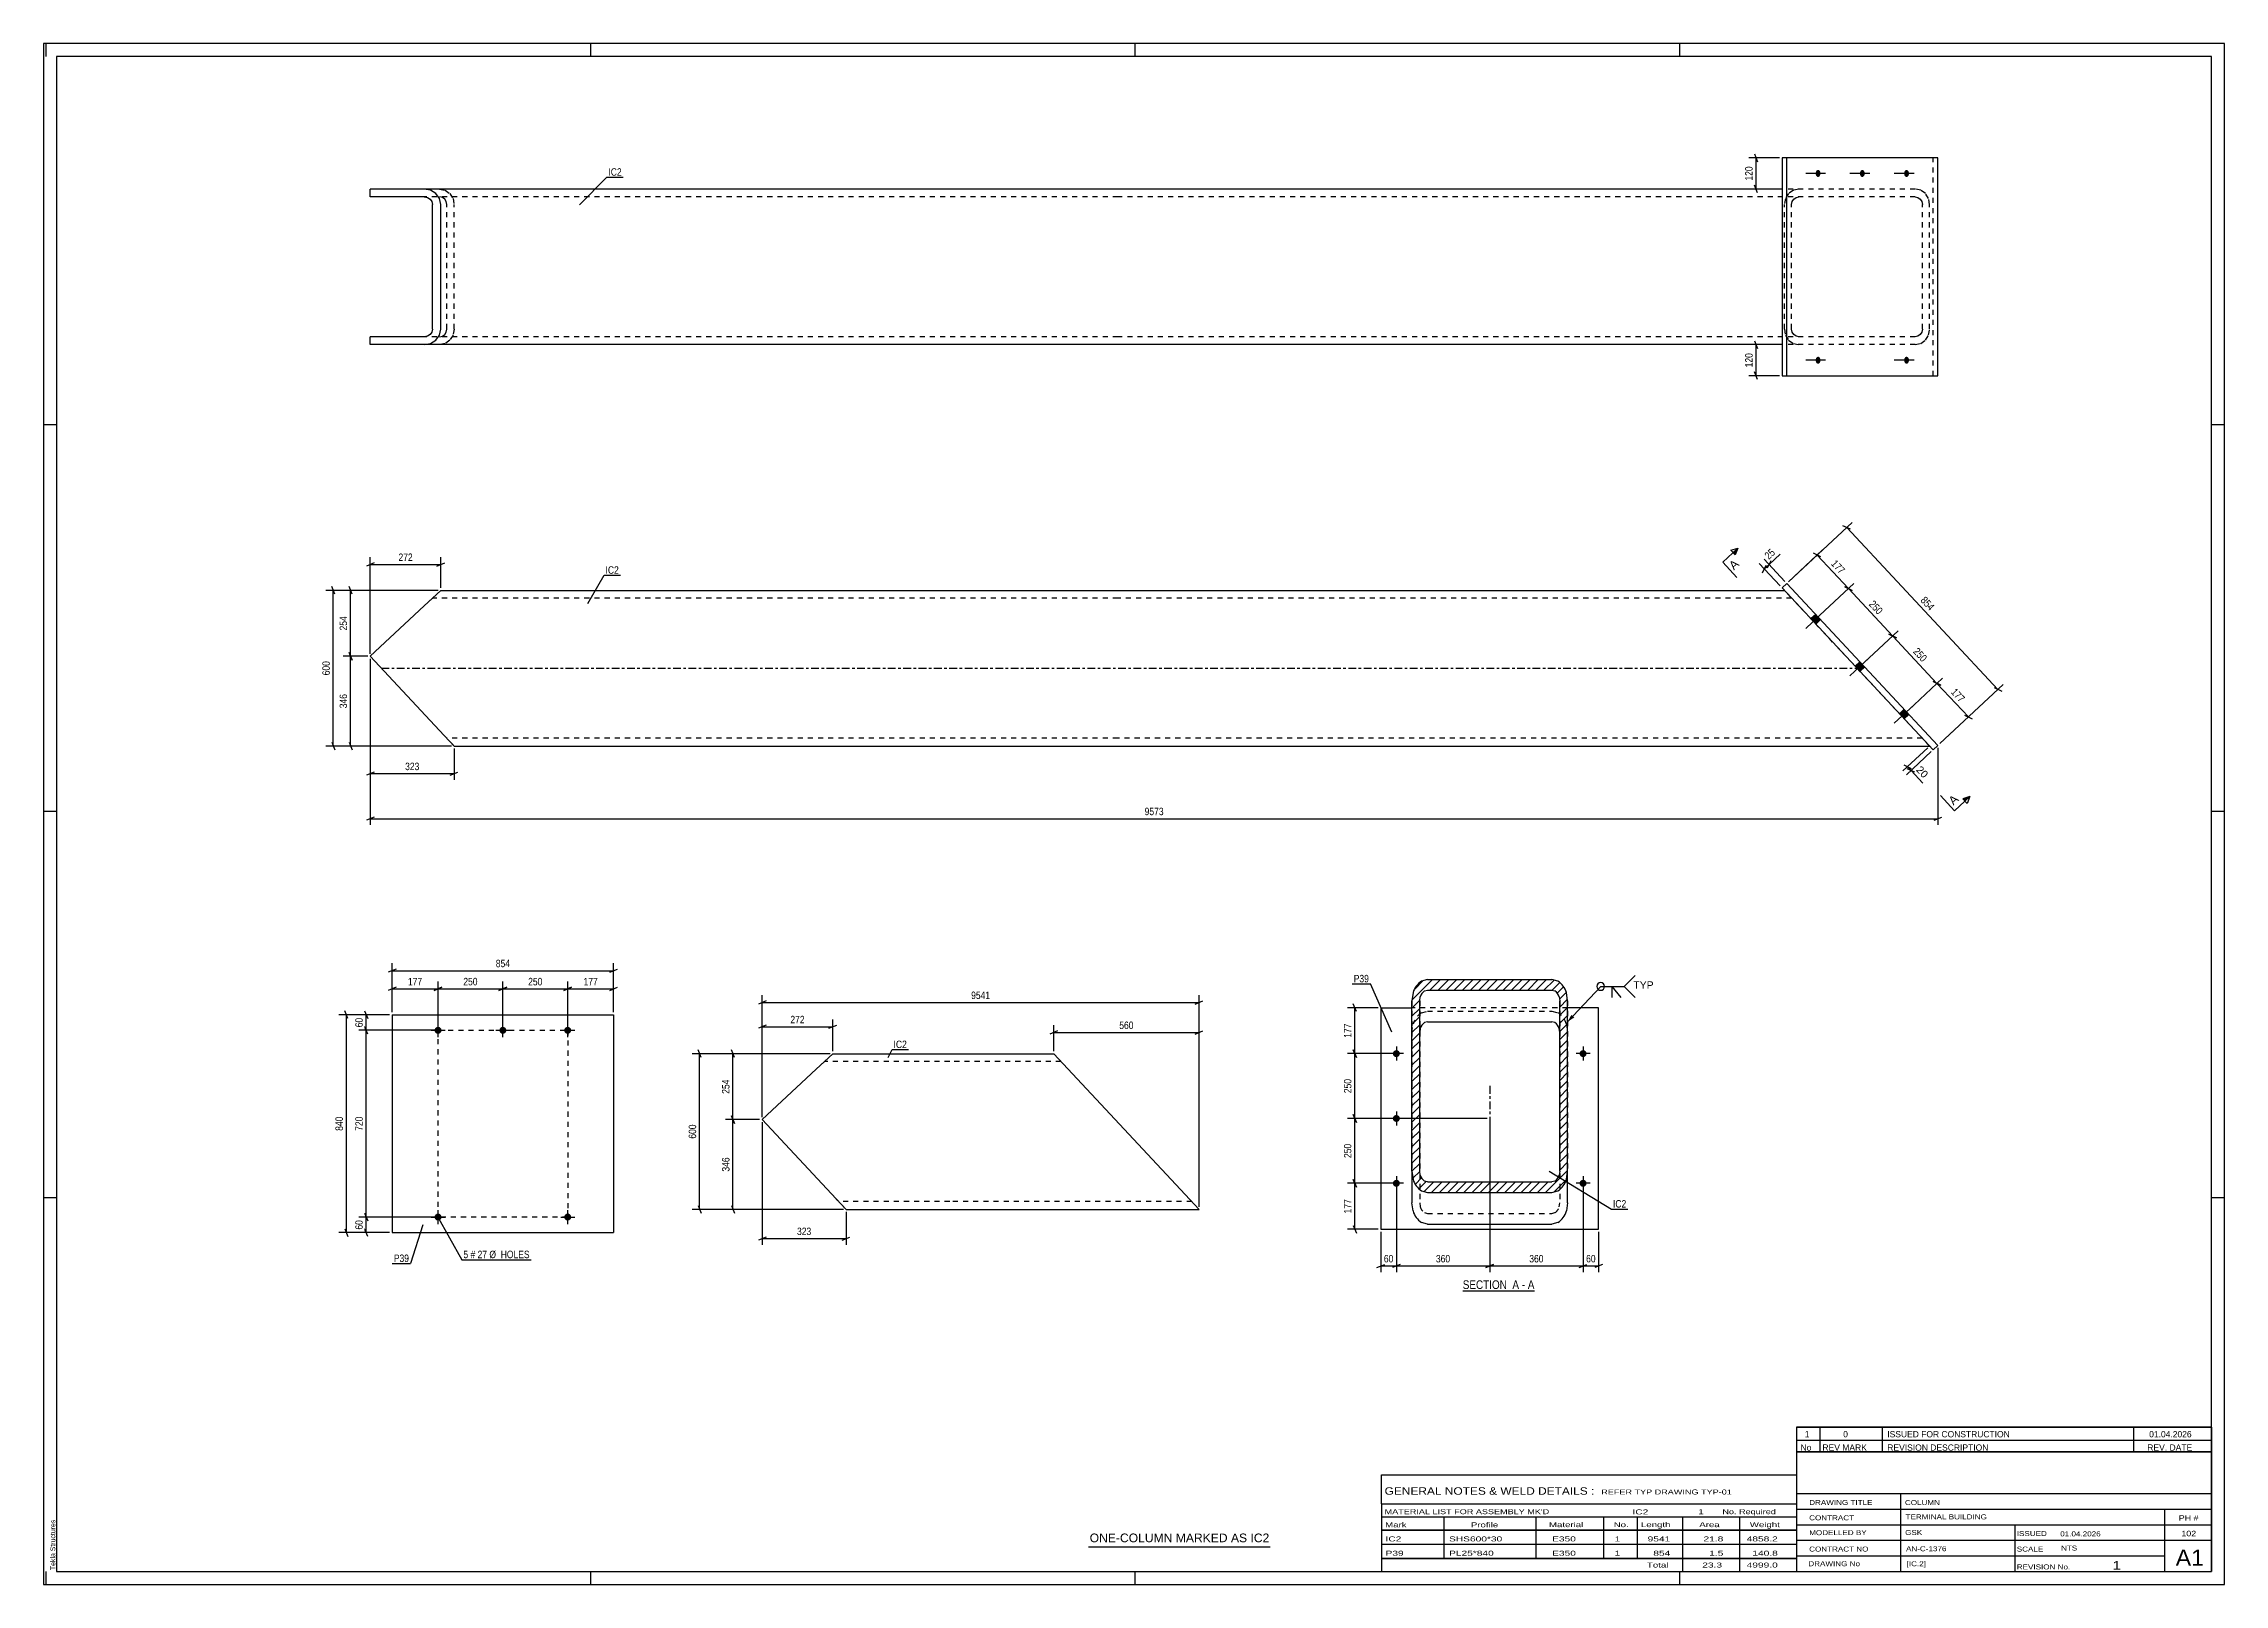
# Model space of a CAD drawing. Header units: millimetres. Extents: x 0 to 841, y 0 to 594.
import ezdxf

# ---------------------------------------------------------------- set-up
doc = ezdxf.new("R2010")
doc.units = ezdxf.units.MM
doc.linetypes.add('DXK_LINE_DOT2', pattern=[3.9198, 1.9599, -1.9599])
doc.linetypes.add('DXK_LINE_DOT3', pattern=[5.9187, 2.979, -0.9799, 0.9799, -0.9799])
doc.styles.add('Arial', font='ARIAL.TTF', dxfattribs={"height": 0.2})
doc.styles.add('Arial Narrow', font='ARIALN.TTF', dxfattribs={"height": 0.2})

# ---------------------------------------------------------------- blocks, each defined once
blk = doc.blocks.new('Unknown-729378264-1131')
at = {"color": 5, "linetype": 'Continuous'}
for p, q in [((841, 594), (0, 594)), ((0, 594), (0, 0)), ((1, 589), (1, 594)), ((836, 589), (5, 589)), ((5, 589), (5, 5)), ((211, 589), (211, 594)), ((421, 589), (421, 594)), ((631, 589), (631, 594)), ((836, 5), (836, 589)), ((841, 0), (841, 594)), ((5, 447), (0, 447)), ((841, 447), (836, 447)), ((5, 298), (0, 298)), ((841, 298), (836, 298)), ((5, 149), (0, 149)), ((841, 149), (836, 149)), ((0, 0), (841, 0)), ((1, 0), (1, 5)), ((5, 5), (836, 5)), ((211, 0), (211, 5)), ((421, 0), (421, 5)), ((631, 0), (631, 5))]:
    blk.add_line(p, q, dxfattribs=at)
at = {"color": 174, "linetype": 'Continuous', "style": 'Arial'}
blk.add_text('Tekla Structures', height=1.9102, rotation=90, dxfattribs=at).set_placement((4.5, 5.5))
blk = doc.blocks.new('Unknown-729378264-13 - 1246')
at = {"color": 6, "linetype": 'Continuous'}
blk.add_line((547.28, 113.13), (574.92, 113.13), dxfattribs=at)
at = {"color": 0, "linetype": 'Continuous'}
blk.add_wipeout([(565.38, 113.88), (565.38, 117.38), (547.28, 117.38), (547.28, 113.88)], dxfattribs=at)
blk.add_wipeout([(568.99, 113.88), (568.99, 117.38), (566.43, 117.38), (566.43, 113.88)], dxfattribs=at)
at = {"color": 7, "linetype": 'Continuous', "style": 'Arial Narrow'}
blk.add_text('SECTION ', height=3.34, dxfattribs=at).set_placement((547.28, 113.88))
at = {"color": 0, "linetype": 'Continuous'}
blk.add_wipeout([(571.32, 113.88), (571.32, 117.38), (570.04, 117.38), (570.04, 113.88)], dxfattribs=at)
blk.add_wipeout([(574.92, 113.88), (574.92, 117.38), (572.37, 117.38), (572.37, 113.88)], dxfattribs=at)
at = {"color": 7, "linetype": 'Continuous', "style": 'Arial Narrow'}
for s, p in [('A', (566.43, 113.88)), ('-', (570.04, 113.88)), ('A', (572.37, 113.88))]:
    blk.add_text(s, height=3.34, dxfattribs=at).set_placement(p)
blk = doc.blocks.new('Bolt-729378264-1810 - 1776')
at = {"linetype": 'Continuous'}
for points in [[(152.11, 142.95, -1), (152.11, 140.25, -1)], [(202.11, 142.95, -1), (202.11, 140.25, -1)]]:
    blk.add_hatch(color=1, dxfattribs=at).paths.add_polyline_path(points)
at = {"color": 1, "linetype": 'Continuous'}
for p, q in [((152.11, 138.9), (152.11, 144.3)), ((202.11, 138.9), (202.11, 144.3)), ((149.41, 141.6), (154.81, 141.6)), ((199.41, 141.6), (204.81, 141.6))]:
    blk.add_line(p, q, dxfattribs=at)
blk = doc.blocks.new('Bolt-729378264-1815 - 1776')
at = {"linetype": 'Continuous'}
for points in [[(152.11, 214.95, -1), (152.11, 212.25, -1)], [(177.11, 214.95, -1), (177.11, 212.25, -1)], [(202.11, 214.95, -1), (202.11, 212.25, -1)]]:
    blk.add_hatch(color=1, dxfattribs=at).paths.add_polyline_path(points)
at = {"color": 1, "linetype": 'Continuous'}
for p, q in [((149.41, 213.6), (154.81, 213.6)), ((152.11, 210.9), (152.11, 216.3)), ((174.41, 213.6), (179.81, 213.6)), ((177.11, 210.9), (177.11, 216.3)), ((199.41, 213.6), (204.81, 213.6)), ((202.11, 210.9), (202.11, 216.3))]:
    blk.add_line(p, q, dxfattribs=at)
blk = doc.blocks.new('Part-729378264-1820 - 1776')
at = {"color": 2, "linetype": 'Continuous'}
for p, q in [((134.41, 219.6), (134.41, 135.6)), ((134.41, 219.6), (219.83, 219.6)), ((219.83, 219.6), (219.83, 135.6)), ((134.41, 135.6), (219.83, 135.6))]:
    blk.add_line(p, q, dxfattribs=at)
blk = doc.blocks.new('Part-729378264-1519 - 1517')
at = {"color": 2, "linetype": 'Continuous'}
for p, q in [((672.23, 385.88), (670.4, 384.18)), ((670.4, 384.18), (728.71, 321.74)), ((730.54, 323.45), (672.23, 385.88)), ((728.71, 321.74), (730.54, 323.45))]:
    blk.add_line(p, q, dxfattribs=at)
blk = doc.blocks.new('Part-729378264-1524 - 1517')
at = {"color": 2, "linetype": 'Continuous'}
for p, q in [((153.19, 383.2), (146.77, 377.2)), ((153.19, 383.2), (414.3, 383.2)), ((414.4, 383.2), (671.31, 383.2)), ((146.77, 377.2), (125.99, 357.8)), ((152.7, 329.2), (125.99, 357.8)), ((152.7, 329.2), (158.3, 323.2)), ((158.3, 323.2), (414.3, 323.2)), ((414.4, 323.2), (727.34, 323.2))]:
    blk.add_line(p, q, dxfattribs=at)
at = {"color": 7, "linetype": 'DXK_LINE_DOT2'}
for p, q in [((153.19, 383.2), (149.23, 379.5)), ((414.3, 380.2), (149.98, 380.2)), ((674.11, 380.2), (414.4, 380.2)), ((727.34, 323.2), (671.31, 383.2)), ((157.88, 323.66), (152.7, 329.2)), ((414.3, 326.2), (155.5, 326.2)), ((724.54, 326.2), (414.4, 326.2))]:
    blk.add_line(p, q, dxfattribs=at)
at = {"color": 7, "linetype": 'DXK_LINE_DOT3'}
for p, q in [((130.29, 353.2), (414.3, 353.2)), ((414.4, 353.2), (699.33, 353.2))]:
    blk.add_line(p, q, dxfattribs=at)
blk = doc.blocks.new('Bolt-729378264-1525 - 1517')
at = {"linetype": 'Continuous'}
for points in [[(685.23, 371.96), (683.39, 373.93), (681.56, 372.23), (683.4, 370.25)], [(702.29, 353.69), (700.45, 355.66), (698.62, 353.96), (700.47, 351.98)], [(719.36, 335.42), (717.51, 337.39), (715.69, 335.68), (717.53, 333.71)]]:
    blk.add_hatch(color=1, dxfattribs=at).paths.add_polyline_path(points)
at = {"color": 1, "linetype": 'Continuous'}
for p, q in [((687.23, 375.68), (679.56, 368.51)), ((683.39, 373.93), (681.56, 372.23)), ((685.23, 371.96), (683.4, 370.25)), ((704.3, 357.41), (696.62, 350.24)), ((700.45, 355.66), (698.62, 353.96)), ((702.29, 353.69), (700.47, 351.98)), ((721.36, 339.13), (713.69, 331.97)), ((717.51, 337.39), (715.69, 335.68)), ((719.36, 335.42), (717.53, 333.71))]:
    blk.add_line(p, q, dxfattribs=at)
blk = doc.blocks.new('Bolt-729378264-1526 - 1517')
at = {"linetype": 'Continuous'}
for points in [[(685.23, 371.96), (683.39, 373.93), (681.56, 372.23), (683.4, 370.25)], [(719.36, 335.42), (717.51, 337.39), (715.69, 335.68), (717.53, 333.71)]]:
    blk.add_hatch(color=1, dxfattribs=at).paths.add_polyline_path(points)
at = {"color": 1, "linetype": 'Continuous'}
for p, q in [((687.23, 375.68), (679.56, 368.51)), ((683.39, 373.93), (681.56, 372.23)), ((685.23, 371.96), (683.4, 370.25)), ((721.36, 339.13), (713.69, 331.97)), ((717.51, 337.39), (715.69, 335.68)), ((719.36, 335.42), (717.53, 333.71))]:
    blk.add_line(p, q, dxfattribs=at)
blk = doc.blocks.new('Part-729378264-1993 - 1987')
at = {"color": 2, "linetype": 'Continuous'}
for p, q in [((304.34, 204.57), (297.91, 198.57)), ((304.34, 204.57), (349.44, 204.57)), ((349.54, 204.57), (389.54, 204.57)), ((445.58, 144.57), (389.54, 204.57)), ((297.91, 198.57), (277.14, 179.17)), ((303.84, 150.57), (277.14, 179.17)), ((303.84, 150.57), (309.44, 144.57)), ((309.44, 144.57), (349.44, 144.57)), ((349.54, 144.57), (445.58, 144.57))]:
    blk.add_line(p, q, dxfattribs=at)
at = {"color": 7, "linetype": 'DXK_LINE_DOT2'}
for p, q in [((304.34, 204.57), (300.37, 200.87)), ((349.44, 201.57), (301.13, 201.57)), ((392.35, 201.57), (349.54, 201.57)), ((309.02, 145.03), (303.84, 150.57)), ((349.44, 147.57), (306.64, 147.57)), ((442.78, 147.57), (349.54, 147.57))]:
    blk.add_line(p, q, dxfattribs=at)
blk = doc.blocks.new('Bolt-729378264-1770 - 1762')
at = {"linetype": 'Continuous'}
for points in [[(683.39, 543.95), (683.41, 544.23), (683.47, 544.49), (683.56, 544.74), (683.69, 544.95), (683.85, 545.11), (684.03, 545.23), (684.21, 545.29), (684.41, 545.29), (684.59, 545.23), (684.77, 545.11), (684.93, 544.95), (685.06, 544.74), (685.15, 544.49), (685.21, 544.23), (685.23, 543.95), (685.21, 543.66), (685.15, 543.4), (685.06, 543.15), (684.93, 542.94), (684.77, 542.78), (684.59, 542.66), (684.41, 542.6), (684.21, 542.6), (684.03, 542.66), (683.85, 542.78), (683.69, 542.94), (683.56, 543.15), (683.47, 543.4), (683.41, 543.66)], [(700.45, 543.95), (700.47, 544.23), (700.53, 544.49), (700.63, 544.74), (700.76, 544.95), (700.91, 545.11), (701.09, 545.23), (701.28, 545.29), (701.47, 545.29), (701.66, 545.23), (701.83, 545.11), (701.99, 544.95), (702.12, 544.74), (702.21, 544.49), (702.27, 544.23), (702.29, 543.95), (702.27, 543.66), (702.21, 543.4), (702.12, 543.15), (701.99, 542.94), (701.83, 542.78), (701.66, 542.66), (701.47, 542.6), (701.28, 542.6), (701.09, 542.66), (700.91, 542.78), (700.76, 542.94), (700.63, 543.15), (700.53, 543.4), (700.47, 543.66)], [(717.51, 543.95), (717.53, 544.23), (717.59, 544.49), (717.69, 544.74), (717.82, 544.95), (717.98, 545.11), (718.15, 545.23), (718.34, 545.29), (718.53, 545.29), (718.72, 545.23), (718.9, 545.11), (719.05, 544.95), (719.18, 544.74), (719.28, 544.49), (719.34, 544.23), (719.36, 543.95), (719.34, 543.66), (719.28, 543.4), (719.18, 543.15), (719.05, 542.94), (718.9, 542.78), (718.72, 542.66), (718.53, 542.6), (718.34, 542.6), (718.15, 542.66), (717.98, 542.78), (717.82, 542.94), (717.69, 543.15), (717.59, 543.4), (717.53, 543.66)]]:
    blk.add_hatch(color=1, dxfattribs=at).paths.add_polyline_path(points)
at = {"color": 1, "linetype": 'Continuous'}
for p, q in [((687.23, 543.95), (679.56, 543.95)), ((704.3, 543.95), (696.62, 543.95)), ((721.36, 543.95), (713.69, 543.95))]:
    blk.add_line(p, q, dxfattribs=at)
blk = doc.blocks.new('Part-729378264-1764 - 1762')
at = {"color": 2, "linetype": 'Continuous'}
for p, q in [((670.4, 549.95), (670.4, 465.95)), ((730.54, 549.95), (670.4, 549.95)), ((672.23, 465.95), (672.23, 549.95)), ((730.54, 465.95), (730.54, 549.95)), ((670.4, 465.95), (730.54, 465.95))]:
    blk.add_line(p, q, dxfattribs=at)
at = {"color": 7, "linetype": 'DXK_LINE_DOT2'}
blk.add_line((728.71, 465.95), (728.71, 549.95), dxfattribs=at)
blk = doc.blocks.new('Part-729378264-1769 - 1762')
at = {"color": 2, "linetype": 'Continuous'}
for p, q in [((414.3, 537.95), (125.99, 537.95)), ((125.99, 534.95), (125.99, 537.95)), ((146.77, 534.95), (125.99, 534.95)), ((149.23, 537.49), (146.77, 537.95)), ((146.77, 534.95), (148, 534.72)), ((148, 534.72), (149.04, 534.07)), ((149.04, 534.07), (149.74, 533.09)), ((151.31, 536.19), (149.23, 537.49)), ((149.74, 533.09), (149.98, 531.95)), ((149.98, 483.95), (149.98, 531.95)), ((152.71, 534.24), (151.31, 536.19)), ((153.19, 531.95), (152.71, 534.24)), ((153.19, 483.95), (153.19, 531.95)), ((670.4, 537.95), (414.4, 537.95)), ((125.99, 477.95), (125.99, 480.95)), ((146.77, 480.95), (125.99, 480.95)), ((148, 481.17), (146.77, 480.95)), ((149.04, 481.82), (148, 481.17)), ((149.74, 482.8), (149.04, 481.82)), ((149.23, 478.4), (151.31, 479.7)), ((149.98, 483.95), (149.74, 482.8)), ((151.31, 479.7), (152.71, 481.65)), ((152.71, 481.65), (153.19, 483.95)), ((414.3, 477.95), (125.99, 477.95)), ((146.77, 477.95), (149.23, 478.4)), ((670.4, 477.95), (414.4, 477.95))]:
    blk.add_line(p, q, dxfattribs=at)
at = {"color": 7, "linetype": 'DXK_LINE_DOT2'}
for p, q in [((414.3, 534.95), (146.77, 534.95)), ((152.7, 537.95), (154.84, 537.49)), ((153.77, 534.72), (152.7, 534.95)), ((154.68, 534.07), (153.77, 534.72)), ((155.29, 533.09), (154.68, 534.07)), ((154.84, 537.49), (156.66, 536.19)), ((155.5, 531.95), (155.29, 533.09)), ((155.5, 483.95), (155.5, 531.95)), ((156.66, 536.19), (157.88, 534.24)), ((157.88, 534.24), (158.3, 531.95)), ((158.3, 483.95), (158.3, 531.95)), ((721.74, 534.95), (414.4, 534.95)), ((721.74, 537.95), (670.4, 537.95)), ((671.74, 534.24), (671.31, 531.95)), ((671.31, 483.95), (671.31, 531.95)), ((672.95, 536.19), (671.74, 534.24)), ((674.77, 537.49), (672.95, 536.19)), ((674.11, 531.95), (674.33, 533.09)), ((674.11, 483.95), (674.11, 531.95)), ((674.33, 533.09), (674.93, 534.07)), ((676.91, 537.95), (674.77, 537.49)), ((674.93, 534.07), (675.84, 534.72)), ((675.84, 534.72), (676.91, 534.95)), ((723.88, 537.49), (721.74, 537.95)), ((721.74, 534.95), (722.81, 534.72)), ((722.81, 534.72), (723.72, 534.07)), ((723.72, 534.07), (724.33, 533.09)), ((725.7, 536.19), (723.88, 537.49)), ((724.33, 533.09), (724.54, 531.95)), ((724.54, 483.95), (724.54, 531.95)), ((726.92, 534.24), (725.7, 536.19)), ((727.34, 531.95), (726.92, 534.24)), ((727.34, 483.95), (727.34, 531.95)), ((414.3, 480.95), (146.77, 480.95)), ((152.7, 480.95), (153.77, 481.17)), ((153.77, 481.17), (154.68, 481.82)), ((154.68, 481.82), (155.29, 482.8)), ((156.66, 479.7), (154.84, 478.4)), ((155.29, 482.8), (155.5, 483.95)), ((157.88, 481.65), (156.66, 479.7)), ((158.3, 483.95), (157.88, 481.65)), ((721.74, 480.95), (414.4, 480.95)), ((671.31, 483.95), (671.74, 481.65)), ((671.74, 481.65), (672.95, 479.7)), ((672.95, 479.7), (674.77, 478.4)), ((674.33, 482.8), (674.11, 483.95)), ((674.93, 481.82), (674.33, 482.8)), ((675.84, 481.17), (674.93, 481.82)), ((676.91, 480.95), (675.84, 481.17)), ((722.81, 481.17), (721.74, 480.95)), ((723.72, 481.82), (722.81, 481.17)), ((724.33, 482.8), (723.72, 481.82)), ((723.88, 478.4), (725.7, 479.7)), ((724.54, 483.95), (724.33, 482.8)), ((725.7, 479.7), (726.92, 481.65)), ((726.92, 481.65), (727.34, 483.95)), ((154.84, 478.4), (152.7, 477.95)), ((721.74, 477.95), (670.4, 477.95)), ((674.77, 478.4), (676.91, 477.95)), ((721.74, 477.95), (723.88, 478.4))]:
    blk.add_line(p, q, dxfattribs=at)
blk = doc.blocks.new('Bolt-729378264-1771 - 1762')
at = {"linetype": 'Continuous'}
for points in [[(683.39, 471.95), (683.41, 472.23), (683.47, 472.49), (683.56, 472.74), (683.69, 472.95), (683.85, 473.11), (684.03, 473.23), (684.21, 473.29), (684.41, 473.29), (684.59, 473.23), (684.77, 473.11), (684.93, 472.95), (685.06, 472.74), (685.15, 472.49), (685.21, 472.23), (685.23, 471.95), (685.21, 471.66), (685.15, 471.4), (685.06, 471.15), (684.93, 470.94), (684.77, 470.78), (684.59, 470.66), (684.41, 470.6), (684.21, 470.6), (684.03, 470.66), (683.85, 470.78), (683.69, 470.94), (683.56, 471.15), (683.47, 471.4), (683.41, 471.66)], [(717.51, 471.95), (717.53, 472.23), (717.59, 472.49), (717.69, 472.74), (717.82, 472.95), (717.98, 473.11), (718.15, 473.23), (718.34, 473.29), (718.53, 473.29), (718.72, 473.23), (718.9, 473.11), (719.05, 472.95), (719.18, 472.74), (719.28, 472.49), (719.34, 472.23), (719.36, 471.95), (719.34, 471.66), (719.28, 471.4), (719.18, 471.15), (719.05, 470.94), (718.9, 470.78), (718.72, 470.66), (718.53, 470.6), (718.34, 470.6), (718.15, 470.66), (717.98, 470.78), (717.82, 470.94), (717.69, 471.15), (717.59, 471.4), (717.53, 471.66)]]:
    blk.add_hatch(color=1, dxfattribs=at).paths.add_polyline_path(points)
at = {"color": 1, "linetype": 'Continuous'}
for p, q in [((687.23, 471.95), (679.56, 471.95)), ((721.36, 471.95), (713.69, 471.95))]:
    blk.add_line(p, q, dxfattribs=at)
blk = doc.blocks.new('Bolt-729378264-1249 - 1246')
at = {"linetype": 'Continuous'}
for points in [[(595.03, 204.62, -1), (592.33, 204.62, -1)], [(595.03, 154.62, -1), (592.33, 154.62, -1)]]:
    blk.add_hatch(color=1, dxfattribs=at).paths.add_polyline_path(points)
at = {"color": 1, "linetype": 'Continuous'}
for p, q in [((596.38, 204.62), (590.98, 204.62)), ((593.68, 207.32), (593.68, 201.92)), ((596.38, 154.62), (590.98, 154.62)), ((593.68, 157.32), (593.68, 151.92))]:
    blk.add_line(p, q, dxfattribs=at)
blk = doc.blocks.new('Part-729378264-1281 - 1246')
at = {"color": 2, "linetype": 'Continuous'}
for p, q in [((515.68, 222.31), (527.68, 222.31)), ((515.68, 222.31), (515.68, 136.89)), ((599.68, 222.31), (587.68, 222.31)), ((599.68, 136.89), (599.68, 222.31)), ((515.68, 136.89), (599.68, 136.89))]:
    blk.add_line(p, q, dxfattribs=at)
at = {"color": 7, "linetype": 'DXK_LINE_DOT2'}
blk.add_line((587.68, 222.31), (527.68, 222.31), dxfattribs=at)
blk = doc.blocks.new('Part-729378264-1266 - 1246')
at = {"linetype": 'Continuous'}
h = blk.add_hatch(dxfattribs=at)
h.set_pattern_fill('', scale=0.7, style=0, pattern_type=0)
h.set_pattern_definition([(45, (527.6847, 159.3025), (-1.571545, 1.571545), [])])
h.paths.add_polyline_path([(527.68, 224.98), (527.68, 159.3), (528.14, 156.16), (529.44, 153.5), (531.39, 151.72), (533.68, 151.09), (581.68, 151.09), (583.98, 151.72), (585.93, 153.5), (587.23, 156.16), (587.68, 159.3), (587.68, 224.98), (587.23, 228.12), (585.93, 230.78), (583.98, 232.56), (581.68, 233.19), (533.68, 233.19), (531.39, 232.56), (529.44, 230.78), (528.14, 228.12)])
h.paths.add_polyline_path([(531.56, 227.88), (532.54, 228.77), (533.68, 229.08), (581.68, 229.08), (582.83, 228.77), (583.81, 227.88), (584.46, 226.55), (584.68, 224.98), (584.68, 159.3), (584.46, 157.73), (583.81, 156.4), (582.83, 155.51), (581.68, 155.2), (533.68, 155.2), (532.54, 155.51), (531.56, 156.4), (530.91, 157.73), (530.68, 159.3), (530.68, 224.98), (530.91, 226.55)])
at = {"color": 2, "linetype": 'Continuous'}
for p, q in [((528.14, 228.12), (527.68, 224.98)), ((533.68, 233.19), (531.39, 232.56)), ((532.54, 228.77), (533.68, 229.08)), ((533.68, 233.19), (581.68, 233.19)), ((533.68, 229.08), (581.68, 229.08)), ((583.98, 232.56), (581.68, 233.19)), ((581.68, 229.08), (582.83, 228.77)), ((587.68, 224.98), (587.23, 228.12)), ((527.68, 159.3), (527.68, 224.98)), ((530.68, 224.98), (530.91, 226.55)), ((530.68, 159.3), (530.68, 224.98)), ((584.46, 226.55), (584.68, 224.98)), ((584.68, 159.3), (584.68, 224.98)), ((587.68, 159.3), (587.68, 224.98)), ((530.91, 214.34), (530.68, 212.77)), ((533.68, 216.88), (532.54, 216.57)), ((533.68, 216.88), (581.68, 216.88)), ((582.83, 216.57), (581.68, 216.88)), ((584.68, 212.77), (584.46, 214.34)), ((527.68, 159.3), (527.68, 147.1)), ((527.68, 159.3), (528.14, 156.16)), ((530.91, 157.73), (530.68, 159.3)), ((531.39, 151.72), (533.68, 151.09)), ((533.68, 155.2), (532.54, 155.51)), ((533.68, 155.2), (581.68, 155.2)), ((582.83, 155.51), (581.68, 155.2)), ((581.68, 151.09), (583.98, 151.72)), ((584.68, 159.3), (584.46, 157.73)), ((587.23, 156.16), (587.68, 159.3)), ((587.68, 147.1), (587.68, 159.3)), ((528.14, 143.96), (527.68, 147.1)), ((533.68, 151.09), (581.68, 151.09)), ((587.68, 147.1), (587.23, 143.96)), ((533.68, 138.89), (531.39, 139.51)), ((533.68, 138.89), (581.68, 138.89)), ((583.98, 139.51), (581.68, 138.89))]:
    blk.add_line(p, q, dxfattribs=at)
at = {"color": 7, "linetype": 'DXK_LINE_DOT2'}
for p, q in [((527.68, 224.98), (527.68, 159.3)), ((530.68, 224.98), (530.68, 147.1)), ((531.39, 220.36), (533.68, 220.98)), ((533.68, 220.98), (581.68, 220.98)), ((581.68, 220.98), (583.98, 220.36)), ((584.68, 224.98), (584.68, 147.1)), ((587.68, 224.98), (587.68, 159.3)), ((527.68, 212.77), (528.14, 215.92)), ((587.23, 215.92), (587.68, 212.77)), ((530.68, 147.1), (530.91, 145.53)), ((532.54, 143.31), (533.68, 142.99)), ((533.68, 142.99), (581.68, 142.99)), ((581.68, 142.99), (582.83, 143.31)), ((584.46, 145.53), (584.68, 147.1))]:
    blk.add_line(p, q, dxfattribs=at)
at = {"color": 7, "linetype": 'DXK_LINE_DOT3'}
blk.add_line((557.68, 192.14), (557.68, 173.11), dxfattribs=at)
at = {"color": 2, "linetype": 'Continuous'}
for centre, radius, start, end in [((535.39, 226.23), 7.5, 122.30136, 165.37534), ((534.54, 225.6), 3.75, 122.30136, 165.37534), ((580.83, 225.6), 3.75, 14.62466, 57.69864), ((579.98, 226.23), 7.5, 14.62466, 57.69864), ((534.54, 213.4), 3.75, 122.30136, 165.37534), ((580.83, 213.4), 3.75, 14.62466, 57.69864), ((535.39, 158.05), 7.5, 194.62466, 237.69864), ((534.54, 158.68), 3.75, 194.62466, 237.69864), ((580.83, 158.68), 3.75, 302.30136, 345.37534), ((579.98, 158.05), 7.5, 302.30136, 345.37534), ((535.39, 145.85), 7.5, 194.62466, 237.69864), ((579.98, 145.85), 7.5, 302.30136, 345.37534)]:
    blk.add_arc(centre, radius, start, end, dxfattribs=at)
at = {"color": 7, "linetype": 'DXK_LINE_DOT2'}
for centre, radius, start, end in [((535.39, 214.02), 7.5, 122.30136, 165.37534), ((579.98, 214.02), 7.5, 14.62466, 57.69864), ((534.54, 146.47), 3.75, 194.62466, 237.69864), ((580.83, 146.47), 3.75, 302.30136, 345.37534)]:
    blk.add_arc(centre, radius, start, end, dxfattribs=at)
blk = doc.blocks.new('Bolt-729378264-1250 - 1246')
at = {"linetype": 'Continuous'}
for points in [[(523.03, 204.62, -1), (520.33, 204.62, -1)], [(523.03, 179.62, -1), (520.33, 179.62, -1)], [(523.03, 154.62, -1), (520.33, 154.62, -1)]]:
    blk.add_hatch(color=1, dxfattribs=at).paths.add_polyline_path(points)
at = {"color": 1, "linetype": 'Continuous'}
for p, q in [((524.38, 204.62), (518.98, 204.62)), ((521.68, 207.32), (521.68, 201.92)), ((524.38, 179.62), (518.98, 179.62)), ((521.68, 182.32), (521.68, 176.92)), ((524.38, 154.62), (518.98, 154.62)), ((521.68, 157.32), (521.68, 151.92))]:
    blk.add_line(p, q, dxfattribs=at)
blk = doc.blocks.new('Rectangle-729378264-1930 - 1776')
at = {"color": 1, "linetype": 'DXK_LINE_DOT2'}
blk.add_lwpolyline([(152.11, 213.6), (202.11, 213.6), (202.11, 141.6), (152.11, 141.6), (152.11, 213.6)], close=True, dxfattribs=at)
blk = doc.blocks.new('StraightDimension-729378264-1834 - 1776')
at = {"color": 7, "linetype": 'Continuous'}
for p, q in [((135.91, 237.2), (132.91, 236)), ((134.41, 220.6), (134.41, 239.45)), ((134.41, 236.6), (219.83, 236.6)), ((218.33, 236), (221.33, 237.2)), ((219.83, 220.6), (219.83, 239.45))]:
    blk.add_line(p, q, dxfattribs=at)
at = {"color": 0}
blk.add_wipeout([(180.46, 237.35), (180.46, 241.55), (173.78, 241.55), (173.78, 237.35)], dxfattribs=at)
at = {"color": 3, "style": 'Arial Narrow'}
blk.add_text('854', height=2.863, dxfattribs=at).set_placement((174.38, 237.95))
blk = doc.blocks.new('StraightDimension-729378264-1823 - 1776')
at = {"color": 7, "linetype": 'Continuous'}
for p, q in [((133.41, 219.6), (113.9, 219.6)), ((117.35, 218.1), (116.15, 221.1)), ((116.75, 135.6), (116.75, 219.6)), ((133.41, 135.6), (113.9, 135.6)), ((116.15, 137.1), (117.35, 134.1))]:
    blk.add_line(p, q, dxfattribs=at)
at = {"color": 0}
blk.add_wipeout([(116, 180.94), (111.8, 180.94), (111.8, 174.26), (116, 174.26)], dxfattribs=at)
at = {"color": 3, "style": 'Arial Narrow'}
blk.add_text('840', height=2.863, rotation=90.00021, dxfattribs=at).set_placement((115.4, 174.86))
blk = doc.blocks.new('StraightDimension-729378264-1888 - 1776')
at = {"color": 7, "linetype": 'Continuous'}
for p, q in [((151.11, 213.6), (121.56, 213.6)), ((125.01, 212.1), (123.81, 215.1)), ((124.41, 141.6), (124.41, 213.6)), ((123.81, 143.1), (125.01, 140.1)), ((151.11, 141.6), (121.56, 141.6))]:
    blk.add_line(p, q, dxfattribs=at)
at = {"color": 0}
blk.add_wipeout([(123.66, 180.94), (119.46, 180.94), (119.46, 174.26), (123.66, 174.26)], dxfattribs=at)
at = {"color": 3, "style": 'Arial Narrow'}
blk.add_text('720', height=2.863, rotation=90.00021, dxfattribs=at).set_placement((123.06, 174.86))
blk = doc.blocks.new('StraightDimension-729378264-1904 - 1776')
at = {"color": 7, "linetype": 'Continuous'}
for p, q in [((123.81, 143.1), (125.01, 140.1)), ((151.11, 141.6), (121.56, 141.6)), ((133.41, 135.6), (121.56, 135.6)), ((125.01, 134.1), (123.81, 137.1)), ((124.41, 135.6), (124.41, 141.6))]:
    blk.add_line(p, q, dxfattribs=at)
at = {"color": 0}
blk.add_wipeout([(123.66, 141.03), (119.46, 141.03), (119.46, 136.17), (123.66, 136.17)], dxfattribs=at)
at = {"color": 3, "style": 'Arial Narrow'}
blk.add_text('60', height=2.863, rotation=90.00021, dxfattribs=at).set_placement((123.06, 136.77))
blk = doc.blocks.new('StraightDimension-729378264-1917 - 1776')
at = {"color": 7, "linetype": 'Continuous'}
for p, q in [((133.41, 219.6), (121.56, 219.6)), ((123.81, 221.1), (125.01, 218.1)), ((124.41, 213.6), (124.41, 219.6)), ((151.11, 213.6), (121.56, 213.6)), ((125.01, 212.1), (123.81, 215.1))]:
    blk.add_line(p, q, dxfattribs=at)
at = {"color": 0}
blk.add_wipeout([(123.66, 219.03), (119.46, 219.03), (119.46, 214.17), (123.66, 214.17)], dxfattribs=at)
at = {"color": 3, "style": 'Arial Narrow'}
blk.add_text('60', height=2.863, rotation=90.00021, dxfattribs=at).set_placement((123.06, 214.77))
blk = doc.blocks.new('StraightDimension-729378264-3193 - 1776')
at = {"color": 7, "linetype": 'Continuous'}
for p, q in [((203.61, 230.2), (200.61, 229)), ((202.11, 214.6), (202.11, 232.45)), ((202.11, 229.6), (219.83, 229.6)), ((218.33, 229), (221.33, 230.2)), ((219.83, 220.6), (219.83, 232.45))]:
    blk.add_line(p, q, dxfattribs=at)
at = {"color": 0}
blk.add_wipeout([(214.31, 230.35), (214.31, 234.55), (207.63, 234.55), (207.63, 230.35)], dxfattribs=at)
at = {"color": 3, "style": 'Arial Narrow'}
blk.add_text('177', height=2.863, dxfattribs=at).set_placement((208.23, 230.95))
blk = doc.blocks.new('StraightDimension-729378264-3194 - 1776')
at = {"color": 7, "linetype": 'Continuous'}
for p, q in [((178.61, 230.2), (175.61, 229)), ((177.11, 214.6), (177.11, 232.45)), ((177.11, 229.6), (202.11, 229.6)), ((200.61, 229), (203.61, 230.2)), ((202.11, 214.6), (202.11, 232.45))]:
    blk.add_line(p, q, dxfattribs=at)
at = {"color": 0}
blk.add_wipeout([(192.95, 230.35), (192.95, 234.55), (186.26, 234.55), (186.26, 230.35)], dxfattribs=at)
at = {"color": 3, "style": 'Arial Narrow'}
blk.add_text('250', height=2.863, dxfattribs=at).set_placement((186.86, 230.95))
blk = doc.blocks.new('StraightDimension-729378264-3195 - 1776')
at = {"color": 7, "linetype": 'Continuous'}
for p, q in [((153.61, 230.2), (150.61, 229)), ((152.11, 214.6), (152.11, 232.45)), ((152.11, 229.6), (177.11, 229.6)), ((175.61, 229), (178.61, 230.2)), ((177.11, 214.6), (177.11, 232.45))]:
    blk.add_line(p, q, dxfattribs=at)
at = {"color": 0}
blk.add_wipeout([(167.95, 230.35), (167.95, 234.55), (161.26, 234.55), (161.26, 230.35)], dxfattribs=at)
at = {"color": 3, "style": 'Arial Narrow'}
blk.add_text('250', height=2.863, dxfattribs=at).set_placement((161.86, 230.95))
blk = doc.blocks.new('StraightDimension-729378264-3196 - 1776')
at = {"color": 7, "linetype": 'Continuous'}
for p, q in [((135.91, 230.2), (132.91, 229)), ((134.41, 220.6), (134.41, 232.45)), ((134.41, 229.6), (152.11, 229.6)), ((150.61, 229), (153.61, 230.2)), ((152.11, 214.6), (152.11, 232.45))]:
    blk.add_line(p, q, dxfattribs=at)
at = {"color": 0}
blk.add_wipeout([(146.6, 230.35), (146.6, 234.55), (139.91, 234.55), (139.91, 230.35)], dxfattribs=at)
at = {"color": 3, "style": 'Arial Narrow'}
blk.add_text('177', height=2.863, dxfattribs=at).set_placement((140.51, 230.95))
blk = doc.blocks.new('StraightDimension-729378264-1635 - 1517')
at = {"color": 7, "linetype": 'Continuous'}
for p, q in [((671.55, 386.61), (663.46, 395.27)), ((669.72, 384.91), (661.63, 393.57)), ((662.89, 390.02), (664.26, 392.95)), ((663.58, 391.49), (665.4, 393.19)), ((666.09, 394.65), (664.72, 391.73))]:
    blk.add_line(p, q, dxfattribs=at)
at = {"color": 0}
blk.add_wipeout([(668.83, 397.41), (665.96, 400.48), (662.41, 397.17), (665.28, 394.1)], dxfattribs=at)
at = {"color": 7, "linetype": 'Continuous'}
blk.add_line((665.4, 393.19), (669.72, 397.22), dxfattribs=at)
blk.add_line((665.4, 393.19), (669.72, 397.22), dxfattribs=at)
at = {"color": 3, "style": 'Arial Narrow'}
blk.add_text('25', height=2.863, rotation=43.04059, dxfattribs=at).set_placement((665.31, 394.95))
blk = doc.blocks.new('StraightDimension-729378264-1623 - 1517')
at = {"color": 7, "linetype": 'Continuous'}
for p, q in [((672.96, 386.57), (697.43, 409.42)), ((696.81, 406.79), (693.89, 408.16)), ((695.35, 407.47), (753.66, 345.04)), ((731.27, 324.13), (755.74, 346.98)), ((752.19, 345.73), (755.12, 344.35))]:
    blk.add_line(p, q, dxfattribs=at)
at = {"color": 0}
blk.add_wipeout([(727.33, 374.33), (730.4, 377.19), (725.84, 382.08), (722.77, 379.21)], dxfattribs=at)
at = {"color": 3, "style": 'Arial Narrow'}
blk.add_text('854', height=2.863, rotation=-46.95962, dxfattribs=at).set_placement((723.62, 379.18))
blk = doc.blocks.new('StraightDimension-729378264-1559 - 1517')
at = {"color": 7, "linetype": 'Continuous'}
for p, q in [((125.99, 358.8), (125.99, 396.05)), ((153.19, 384.2), (153.19, 396.05)), ((127.49, 393.8), (124.49, 392.6)), ((125.99, 393.2), (153.19, 393.2)), ((151.69, 392.6), (154.69, 393.8))]:
    blk.add_line(p, q, dxfattribs=at)
at = {"color": 0}
blk.add_wipeout([(142.94, 393.95), (142.94, 398.15), (136.25, 398.15), (136.25, 393.95)], dxfattribs=at)
at = {"color": 3, "style": 'Arial Narrow'}
blk.add_text('272', height=2.863, dxfattribs=at).set_placement((136.85, 394.55))
blk = doc.blocks.new('StraightDimension-729378264-1586 - 1517')
at = {"color": 7, "linetype": 'Continuous'}
for p, q in [((124.99, 357.8), (115.52, 357.8)), ((118.97, 356.3), (117.77, 359.3)), ((118.37, 323.2), (118.37, 357.8)), ((157.3, 323.2), (115.52, 323.2)), ((117.77, 324.7), (118.97, 321.7))]:
    blk.add_line(p, q, dxfattribs=at)
at = {"color": 0}
blk.add_wipeout([(117.62, 343.84), (113.42, 343.84), (113.42, 337.16), (117.62, 337.16)], dxfattribs=at)
at = {"color": 3, "style": 'Arial Narrow'}
blk.add_text('346', height=2.863, rotation=90.00021, dxfattribs=at).set_placement((117.02, 337.76))
blk = doc.blocks.new('StraightDimension-729378264-1664 - 1517')
at = {"color": 7, "linetype": 'Continuous'}
for p, q in [((125.99, 356.8), (125.99, 292.8)), ((730.54, 322.45), (730.54, 292.8)), ((127.49, 295.8), (124.49, 294.6)), ((125.99, 295.2), (730.54, 295.2)), ((729.04, 294.6), (732.04, 295.8))]:
    blk.add_line(p, q, dxfattribs=at)
at = {"color": 0}
blk.add_wipeout([(432.52, 295.95), (432.52, 300.15), (424.01, 300.15), (424.01, 295.95)], dxfattribs=at)
at = {"color": 3, "style": 'Arial Narrow'}
blk.add_text('9573', height=2.863, dxfattribs=at).set_placement((424.61, 296.55))
blk = doc.blocks.new('StraightDimension-729378264-1600 - 1517')
at = {"color": 7, "linetype": 'Continuous'}
for p, q in [((152.19, 383.2), (115.52, 383.2)), ((118.97, 381.7), (117.77, 384.7)), ((118.37, 357.8), (118.37, 383.2)), ((124.99, 357.8), (115.52, 357.8)), ((117.77, 359.3), (118.97, 356.3))]:
    blk.add_line(p, q, dxfattribs=at)
at = {"color": 0}
blk.add_wipeout([(117.62, 373.84), (113.42, 373.84), (113.42, 367.16), (117.62, 367.16)], dxfattribs=at)
at = {"color": 3, "style": 'Arial Narrow'}
blk.add_text('254', height=2.863, rotation=90.00021, dxfattribs=at).set_placement((117.02, 367.76))
blk = doc.blocks.new('StraightDimension-729378264-1710 - 1517')
at = {"color": 7, "linetype": 'Continuous'}
for p, q in [((672.96, 386.57), (686.05, 398.79)), ((685.43, 396.16), (682.5, 397.53)), ((683.96, 396.84), (696.05, 383.91)), ((685.04, 373.63), (698.13, 385.85)), ((694.58, 384.59), (697.51, 383.22))]:
    blk.add_line(p, q, dxfattribs=at)
at = {"color": 0}
blk.add_wipeout([(692.83, 388.44), (695.9, 391.31), (691.34, 396.2), (688.27, 393.33)], dxfattribs=at)
at = {"color": 3, "style": 'Arial Narrow'}
blk.add_text('177', height=2.863, rotation=-46.95962, dxfattribs=at).set_placement((689.12, 393.3))
blk = doc.blocks.new('StraightDimension-729378264-1646 - 1517')
at = {"color": 7, "linetype": 'Continuous'}
for p, q in [((152.19, 383.2), (108.85, 383.2)), ((112.3, 381.7), (111.1, 384.7)), ((111.7, 323.2), (111.7, 383.2)), ((157.3, 323.2), (108.85, 323.2)), ((111.1, 324.7), (112.3, 321.7))]:
    blk.add_line(p, q, dxfattribs=at)
at = {"color": 0}
blk.add_wipeout([(110.95, 356.55), (106.75, 356.55), (106.75, 349.86), (110.95, 349.86)], dxfattribs=at)
at = {"color": 3, "style": 'Arial Narrow'}
blk.add_text('600', height=2.863, rotation=90.00021, dxfattribs=at).set_placement((110.35, 350.46))
blk = doc.blocks.new('StraightDimension-729378264-1684 - 1517')
at = {"color": 7, "linetype": 'Continuous'}
for p, q in [((702.11, 355.35), (715.2, 367.57)), ((714.58, 364.94), (711.66, 366.31)), ((713.12, 365.62), (730.17, 347.36)), ((719.17, 337.09), (732.25, 349.31)), ((728.71, 348.05), (731.63, 346.68))]:
    blk.add_line(p, q, dxfattribs=at)
at = {"color": 0}
blk.add_wipeout([(724.47, 354.56), (727.54, 357.43), (722.98, 362.31), (719.91, 359.45)], dxfattribs=at)
at = {"color": 3, "style": 'Arial Narrow'}
blk.add_text('250', height=2.863, rotation=-46.95962, dxfattribs=at).set_placement((720.76, 359.42))
blk = doc.blocks.new('StraightDimension-729378264-1697 - 1517')
at = {"color": 7, "linetype": 'Continuous'}
for p, q in [((719.17, 337.09), (732.25, 349.31)), ((731.63, 346.68), (728.71, 348.05)), ((730.17, 347.36), (742.27, 334.41)), ((731.27, 324.13), (744.35, 336.35)), ((740.81, 335.09), (743.73, 333.72))]:
    blk.add_line(p, q, dxfattribs=at)
at = {"color": 0}
blk.add_wipeout([(739.05, 338.95), (742.12, 341.82), (737.56, 346.71), (734.49, 343.84)], dxfattribs=at)
at = {"color": 3, "style": 'Arial Narrow'}
blk.add_text('177', height=2.863, rotation=-46.95962, dxfattribs=at).set_placement((735.34, 343.81))
blk = doc.blocks.new('StraightDimension-729378264-1723 - 1517')
at = {"color": 7, "linetype": 'Continuous'}
for p, q in [((685.04, 373.63), (698.13, 385.85)), ((697.51, 383.22), (694.58, 384.59)), ((696.05, 383.91), (713.12, 365.62)), ((702.11, 355.35), (715.2, 367.57)), ((711.66, 366.31), (714.58, 364.94))]:
    blk.add_line(p, q, dxfattribs=at)
at = {"color": 0}
blk.add_wipeout([(707.41, 372.83), (710.48, 375.7), (705.92, 380.59), (702.85, 377.72)], dxfattribs=at)
at = {"color": 3, "style": 'Arial Narrow'}
blk.add_text('250', height=2.863, rotation=-46.95962, dxfattribs=at).set_placement((703.7, 377.69))
blk = doc.blocks.new('StraightDimension-729378264-3031 - 1517')
at = {"color": 7, "linetype": 'Continuous'}
for p, q in [((125.99, 356.8), (125.99, 310.17)), ((158.3, 322.2), (158.3, 310.17)), ((127.49, 313.17), (124.49, 311.97)), ((125.99, 312.57), (158.3, 312.57)), ((156.8, 311.97), (159.8, 313.17))]:
    blk.add_line(p, q, dxfattribs=at)
at = {"color": 0}
blk.add_wipeout([(145.49, 313.32), (145.49, 317.52), (138.81, 317.52), (138.81, 313.32)], dxfattribs=at)
at = {"color": 3, "style": 'Arial Narrow'}
blk.add_text('323', height=2.863, dxfattribs=at).set_placement((139.41, 313.92))
blk = doc.blocks.new('StraightDimension-729378264-3321 - 1517')
at = {"color": 7, "linetype": 'Continuous'}
for p, q in [((726.61, 322.52), (717.05, 313.59)), ((727.98, 321.06), (718.41, 312.13)), ((717.34, 315.91), (720.26, 314.54)), ((721.63, 313.08), (718.7, 314.45)), ((718.8, 315.22), (720.16, 313.76))]:
    blk.add_line(p, q, dxfattribs=at)
at = {"color": 0}
blk.add_wipeout([(724.93, 309.76), (728, 312.63), (724.14, 316.76), (721.07, 313.89)], dxfattribs=at)
at = {"color": 7, "linetype": 'Continuous'}
blk.add_line((720.16, 313.76), (724.74, 308.87), dxfattribs=at)
blk.add_line((720.16, 313.76), (724.74, 308.87), dxfattribs=at)
at = {"color": 3, "style": 'Arial'}
blk.add_text('20', height=2.865, rotation=-46.95962, dxfattribs=at).set_placement((721.92, 313.86))
blk = doc.blocks.new('StraightDimension-729378264-2052 - 1987')
at = {"color": 7, "linetype": 'Continuous'}
for p, q in [((278.64, 215.57), (275.64, 214.37)), ((277.14, 180.17), (277.14, 217.82)), ((277.14, 214.97), (304.34, 214.97)), ((302.84, 214.37), (305.84, 215.57)), ((304.34, 205.57), (304.34, 217.82))]:
    blk.add_line(p, q, dxfattribs=at)
at = {"color": 0}
blk.add_wipeout([(294.08, 215.72), (294.08, 219.92), (287.39, 219.92), (287.39, 215.72)], dxfattribs=at)
at = {"color": 3, "style": 'Arial Narrow'}
blk.add_text('272', height=2.863, dxfattribs=at).set_placement((287.99, 216.32))
blk = doc.blocks.new('StraightDimension-729378264-2033 - 1987')
at = {"color": 7, "linetype": 'Continuous'}
for p, q in [((277.14, 180.17), (277.14, 227.18)), ((445.58, 145.57), (445.58, 227.18)), ((278.64, 224.93), (275.64, 223.73)), ((277.14, 224.33), (445.58, 224.33)), ((444.08, 223.73), (447.08, 224.93))]:
    blk.add_line(p, q, dxfattribs=at)
at = {"color": 0}
blk.add_wipeout([(365.61, 225.08), (365.61, 229.28), (357.1, 229.28), (357.1, 225.08)], dxfattribs=at)
at = {"color": 3, "style": 'Arial Narrow'}
blk.add_text('9541', height=2.863, dxfattribs=at).set_placement((357.7, 225.68))
blk = doc.blocks.new('StraightDimension-729378264-1997 - 1987')
at = {"color": 7, "linetype": 'Continuous'}
for p, q in [((276.14, 179.17), (263, 179.17)), ((266.45, 177.67), (265.25, 180.67)), ((265.85, 144.57), (265.85, 179.17)), ((308.44, 144.57), (263, 144.57)), ((265.25, 146.07), (266.45, 143.07))]:
    blk.add_line(p, q, dxfattribs=at)
at = {"color": 0}
blk.add_wipeout([(265.1, 165.22), (260.9, 165.22), (260.9, 158.53), (265.1, 158.53)], dxfattribs=at)
at = {"color": 3, "style": 'Arial Narrow'}
blk.add_text('346', height=2.863, rotation=90.00021, dxfattribs=at).set_placement((264.5, 159.13))
blk = doc.blocks.new('StraightDimension-729378264-2011 - 1987')
at = {"color": 7, "linetype": 'Continuous'}
for p, q in [((303.34, 204.57), (263, 204.57)), ((266.45, 203.07), (265.25, 206.07)), ((265.85, 179.17), (265.85, 204.57)), ((276.14, 179.17), (263, 179.17)), ((265.25, 180.67), (266.45, 177.67))]:
    blk.add_line(p, q, dxfattribs=at)
at = {"color": 0}
blk.add_wipeout([(265.1, 195.22), (260.9, 195.22), (260.9, 188.53), (265.1, 188.53)], dxfattribs=at)
at = {"color": 3, "style": 'Arial Narrow'}
blk.add_text('254', height=2.863, rotation=90.00021, dxfattribs=at).set_placement((264.5, 189.13))
blk = doc.blocks.new('StraightDimension-729378264-2078 - 1987')
at = {"color": 7, "linetype": 'Continuous'}
for p, q in [((277.14, 178.17), (277.14, 130.92)), ((309.44, 143.57), (309.44, 130.92)), ((278.64, 133.92), (275.64, 132.72)), ((277.14, 133.32), (309.44, 133.32)), ((307.94, 132.72), (310.94, 133.92))]:
    blk.add_line(p, q, dxfattribs=at)
at = {"color": 0}
blk.add_wipeout([(296.63, 134.07), (296.63, 138.27), (289.95, 138.27), (289.95, 134.07)], dxfattribs=at)
at = {"color": 3, "style": 'Arial Narrow'}
blk.add_text('323', height=2.863, dxfattribs=at).set_placement((290.55, 134.67))
blk = doc.blocks.new('StraightDimension-729378264-2105 - 1987')
at = {"color": 7, "linetype": 'Continuous'}
for p, q in [((303.34, 204.57), (250.13, 204.57)), ((253.58, 203.07), (252.38, 206.07)), ((252.98, 144.57), (252.98, 204.57)), ((308.44, 144.57), (250.13, 144.57)), ((252.38, 146.07), (253.58, 143.07))]:
    blk.add_line(p, q, dxfattribs=at)
at = {"color": 0}
blk.add_wipeout([(252.23, 177.92), (248.03, 177.92), (248.03, 171.23), (252.23, 171.23)], dxfattribs=at)
at = {"color": 3, "style": 'Arial Narrow'}
blk.add_text('600', height=2.863, rotation=90.00021, dxfattribs=at).set_placement((251.63, 171.83))
blk = doc.blocks.new('StraightDimension-729378264-2123 - 1987')
at = {"color": 7, "linetype": 'Continuous'}
for p, q in [((391.04, 213.36), (388.04, 212.16)), ((389.54, 205.57), (389.54, 215.61)), ((389.54, 212.76), (445.58, 212.76)), ((444.08, 212.16), (447.08, 213.36)), ((445.58, 145.57), (445.58, 215.61))]:
    blk.add_line(p, q, dxfattribs=at)
at = {"color": 0}
blk.add_wipeout([(420.9, 213.51), (420.9, 217.71), (414.22, 217.71), (414.22, 213.51)], dxfattribs=at)
at = {"color": 3, "style": 'Arial Narrow'}
blk.add_text('560', height=2.863, dxfattribs=at).set_placement((414.82, 214.11))
blk = doc.blocks.new('StraightDimension-729378264-3132 - 1762')
at = {"color": 7, "linetype": 'Continuous'}
for p, q in [((669.4, 549.95), (657.55, 549.95)), ((659.8, 551.45), (661, 548.45)), ((660.4, 537.95), (660.4, 549.95)), ((661, 536.45), (659.8, 539.45)), ((669.4, 537.95), (657.55, 537.95))]:
    blk.add_line(p, q, dxfattribs=at)
at = {"color": 0}
blk.add_wipeout([(659.65, 547.29), (655.45, 547.29), (655.45, 540.6), (659.65, 540.6)], dxfattribs=at)
at = {"color": 3, "style": 'Arial Narrow'}
blk.add_text('120', height=2.863, rotation=90.00021, dxfattribs=at).set_placement((659.05, 541.2))
blk = doc.blocks.new('StraightDimension-729378264-3137 - 1762')
at = {"color": 7, "linetype": 'Continuous'}
for p, q in [((659.8, 479.45), (661, 476.45)), ((669.4, 477.95), (657.55, 477.95)), ((660.4, 465.95), (660.4, 477.95)), ((669.4, 465.95), (657.55, 465.95)), ((661, 464.45), (659.8, 467.45))]:
    blk.add_line(p, q, dxfattribs=at)
at = {"color": 0}
blk.add_wipeout([(659.65, 475.29), (655.45, 475.29), (655.45, 468.6), (659.65, 468.6)], dxfattribs=at)
at = {"color": 3, "style": 'Arial Narrow'}
blk.add_text('120', height=2.863, rotation=90.00021, dxfattribs=at).set_placement((659.05, 469.2))
blk = doc.blocks.new('StraightDimension-729378264-1421 - 1246')
at = {"color": 7, "linetype": 'Continuous'}
for p, q in [((514.68, 222.31), (502.83, 222.31)), ((506.28, 220.81), (505.08, 223.81)), ((505.68, 204.62), (505.68, 222.31)), ((520.68, 204.62), (502.83, 204.62)), ((505.08, 206.12), (506.28, 203.12))]:
    blk.add_line(p, q, dxfattribs=at)
at = {"color": 0}
blk.add_wipeout([(504.93, 216.81), (500.73, 216.81), (500.73, 210.12), (504.93, 210.12)], dxfattribs=at)
at = {"color": 3, "style": 'Arial Narrow'}
blk.add_text('177', height=2.863, rotation=90.00021, dxfattribs=at).set_placement((504.33, 210.72))
blk = doc.blocks.new('StraightDimension-729378264-1357 - 1246')
at = {"color": 7, "linetype": 'Continuous'}
for p, q in [((557.68, 178.6), (557.68, 120.38)), ((521.68, 153.62), (521.68, 120.38)), ((523.18, 123.38), (520.18, 122.18)), ((521.68, 122.78), (557.68, 122.78)), ((556.18, 122.18), (559.18, 123.38))]:
    blk.add_line(p, q, dxfattribs=at)
at = {"color": 0}
blk.add_wipeout([(543.03, 123.53), (543.03, 127.73), (536.34, 127.73), (536.34, 123.53)], dxfattribs=at)
at = {"color": 3, "style": 'Arial Narrow'}
blk.add_text('360', height=2.863, dxfattribs=at).set_placement((536.94, 124.13))
blk = doc.blocks.new('StraightDimension-729378264-1381 - 1246')
at = {"color": 7, "linetype": 'Continuous'}
for p, q in [((593.68, 153.62), (593.68, 120.38)), ((599.68, 135.89), (599.68, 120.38)), ((592.18, 122.18), (595.18, 123.38)), ((593.68, 122.78), (599.68, 122.78)), ((601.18, 123.38), (598.18, 122.18))]:
    blk.add_line(p, q, dxfattribs=at)
at = {"color": 0}
blk.add_wipeout([(599.11, 123.53), (599.11, 127.73), (594.26, 127.73), (594.26, 123.53)], dxfattribs=at)
at = {"color": 3, "style": 'Arial Narrow'}
blk.add_text('60', height=2.863, dxfattribs=at).set_placement((594.86, 124.13))
blk = doc.blocks.new('StraightDimension-729378264-1394 - 1246')
at = {"color": 7, "linetype": 'Continuous'}
for p, q in [((521.68, 153.62), (521.68, 120.38)), ((515.68, 135.89), (515.68, 120.38)), ((514.18, 122.18), (517.18, 123.38)), ((515.68, 122.78), (521.68, 122.78)), ((523.18, 123.38), (520.18, 122.18))]:
    blk.add_line(p, q, dxfattribs=at)
at = {"color": 0}
blk.add_wipeout([(521.11, 123.53), (521.11, 127.73), (516.26, 127.73), (516.26, 123.53)], dxfattribs=at)
at = {"color": 3, "style": 'Arial Narrow'}
blk.add_text('60', height=2.863, dxfattribs=at).set_placement((516.86, 124.13))
blk = doc.blocks.new('StraightDimension-729378264-1407 - 1246')
at = {"color": 7, "linetype": 'Continuous'}
for p, q in [((557.68, 178.6), (557.68, 120.38)), ((593.68, 153.62), (593.68, 120.38)), ((559.18, 123.38), (556.18, 122.18)), ((557.68, 122.78), (593.68, 122.78)), ((592.18, 122.18), (595.18, 123.38))]:
    blk.add_line(p, q, dxfattribs=at)
at = {"color": 0}
blk.add_wipeout([(579.03, 123.53), (579.03, 127.73), (572.34, 127.73), (572.34, 123.53)], dxfattribs=at)
at = {"color": 3, "style": 'Arial Narrow'}
blk.add_text('360', height=2.863, dxfattribs=at).set_placement((572.94, 124.13))
blk = doc.blocks.new('StraightDimension-729378264-1437 - 1246')
at = {"color": 7, "linetype": 'Continuous'}
for p, q in [((556.68, 179.6), (502.83, 179.6)), ((506.28, 178.1), (505.08, 181.1)), ((505.68, 154.62), (505.68, 179.6)), ((520.68, 154.62), (502.83, 154.62)), ((505.08, 156.12), (506.28, 153.12))]:
    blk.add_line(p, q, dxfattribs=at)
at = {"color": 0}
blk.add_wipeout([(504.93, 170.45), (500.73, 170.45), (500.73, 163.77), (504.93, 163.77)], dxfattribs=at)
at = {"color": 3, "style": 'Arial Narrow'}
blk.add_text('250', height=2.863, rotation=90.00021, dxfattribs=at).set_placement((504.33, 164.37))
blk = doc.blocks.new('StraightDimension-729378264-1453 - 1246')
at = {"color": 7, "linetype": 'Continuous'}
for p, q in [((520.68, 154.62), (502.83, 154.62)), ((506.28, 153.12), (505.08, 156.12)), ((505.68, 136.89), (505.68, 154.62)), ((514.68, 136.89), (502.83, 136.89)), ((505.08, 138.39), (506.28, 135.39))]:
    blk.add_line(p, q, dxfattribs=at)
at = {"color": 0}
blk.add_wipeout([(504.93, 149.09), (500.73, 149.09), (500.73, 142.41), (504.93, 142.41)], dxfattribs=at)
at = {"color": 3, "style": 'Arial Narrow'}
blk.add_text('177', height=2.863, rotation=90.00021, dxfattribs=at).set_placement((504.33, 143.01))
blk = doc.blocks.new('StraightDimension-729378264-1469 - 1246')
at = {"color": 7, "linetype": 'Continuous'}
for p, q in [((520.68, 204.62), (502.83, 204.62)), ((506.28, 203.12), (505.08, 206.12)), ((505.68, 179.6), (505.68, 204.62)), ((556.68, 179.6), (502.83, 179.6)), ((505.08, 181.1), (506.28, 178.1))]:
    blk.add_line(p, q, dxfattribs=at)
at = {"color": 0}
blk.add_wipeout([(504.93, 195.45), (500.73, 195.45), (500.73, 188.77), (504.93, 188.77)], dxfattribs=at)
at = {"color": 3, "style": 'Arial Narrow'}
blk.add_text('250', height=2.863, rotation=90.00021, dxfattribs=at).set_placement((504.33, 189.37))
blk = doc.blocks.new('MarkSet-729378264-1978 - 1776')
at = {"color": 0}
blk.add_wipeout([(163.73, 125.76), (163.73, 128.76), (161.9, 128.76), (161.9, 125.76)], dxfattribs=at)
blk.add_wipeout([(163.73, 125.76), (163.73, 128.76), (161.9, 128.76), (161.9, 125.76)], dxfattribs=at)
blk.add_wipeout([(166.46, 125.76), (166.46, 128.76), (164.63, 128.76), (164.63, 125.76)], dxfattribs=at)
blk.add_wipeout([(166.46, 125.76), (166.46, 128.76), (164.63, 128.76), (164.63, 125.76)], dxfattribs=at)
at = {"color": 7, "linetype": 'Continuous'}
blk.add_line((151.81, 142.12), (161.3, 125.16), dxfattribs=at)
at = {"color": 0}
blk.add_wipeout([(171.01, 125.76), (171.01, 128.76), (167.36, 128.76), (167.36, 125.76)], dxfattribs=at)
blk.add_wipeout([(171.01, 125.76), (171.01, 128.76), (167.36, 128.76), (167.36, 125.76)], dxfattribs=at)
at = {"color": 3, "style": 'Arial Narrow'}
for s, p in [('5', (161.9, 125.76)), ('#', (164.63, 125.76))]:
    blk.add_text(s, height=2.86, dxfattribs=at).set_placement(p)
at = {"color": 0}
blk.add_wipeout([(187.44, 125.76), (187.44, 128.76), (171.91, 128.76), (171.91, 125.76)], dxfattribs=at)
blk.add_wipeout([(187.44, 125.76), (187.44, 128.76), (171.91, 128.76), (171.91, 125.76)], dxfattribs=at)
at = {"color": 7, "linetype": 'Continuous'}
blk.add_line((161.3, 125.16), (188.04, 125.16), dxfattribs=at)
at = {"color": 3, "style": 'Arial Narrow'}
for s, p in [('27', (167.36, 125.76)), ('Ø  HOLES', (171.91, 125.76))]:
    blk.add_text(s, height=2.863, dxfattribs=at).set_placement(p)
blk = doc.blocks.new('Mark-729378264-1816 - 1776')
at = {"color": 0}
blk.add_wipeout([(140.91, 124.29), (140.91, 127.29), (135.06, 127.29), (135.06, 124.29)], dxfattribs=at)
blk.add_wipeout([(140.91, 124.29), (140.91, 127.29), (135.06, 127.29), (135.06, 124.29)], dxfattribs=at)
at = {"color": 30, "linetype": 'Continuous'}
for p in [(146.25, 138.56), (134.46, 123.69)]:
    blk.add_line(p, (141.51, 123.69), dxfattribs=at)
at = {"color": 3, "style": 'Arial Narrow'}
blk.add_text('P39', height=2.863, dxfattribs=at).set_placement((135.06, 124.29))
blk = doc.blocks.new('Unknown-729378264-4054')
at = {"color": 7, "linetype": 'Continuous'}
blk.add_line((403, 14.5), (473, 14.5), dxfattribs=at)
at = {"color": 7, "style": 'Arial'}
blk.add_text('ONE-COLUMN MARKED AS IC2', height=3.3428, dxfattribs=at).set_placement((403.41, 16.25))
blk = doc.blocks.new('Unknown-729378264-4052')
at = {"color": 7, "linetype": 'Continuous'}
for p, q in [((676, 51.05), (676, 5)), ((676, 51.05), (836, 51.05)), ((836, 51), (836, 5)), ((676, 35), (836, 35)), ((716.14, 35), (716.14, 5)), ((676, 29), (836, 29)), ((818, 5.05), (818, 29.05)), ((676, 23), (836, 23)), ((676, 17), (836, 17)), ((760.14, 23), (760.14, 5)), ((676, 11), (818, 11)), ((676, 5), (836, 5))]:
    blk.add_line(p, q, dxfattribs=at)
at = {"color": 7, "style": 'Arial Narrow'}
for s, height, width, p in [('CONTRACT', 1.909, 1.425378, (680.88, 24.71)), ('DRAWING TITLE', 1.9089, 1.425378, (680.88, 30.61)), ('COLUMN', 1.909, 1.425378, (717.81, 30.59)), ('TERMINAL BUILDING', 1.9089, 1.425378, (718.06, 25.07)), ('MODELLED BY', 1.9089, 1.425378, (680.88, 18.98)), ('GSK', 1.909, 1.425378, (717.88, 19.04)), ('ISSUED', 1.909, 1.425378, (760.94, 18.64)), ('01.04.2026', 1.909, 1.425378, (777.69, 18.52)), ('DRAWING No', 1.909, 1.425378, (680.56, 7)), ('CONTRACT NO', 1.9089, 1.425378, (680.88, 12.66)), ('AN-C-1376', 1.909, 1.425378, (718.23, 12.78)), ('[IC.2]', 1.909, 1.425378, (718.46, 6.99)), ('SCALE', 1.909, 1.425378, (760.94, 12.65)), ('1', 3.34, 1.5, (797.91, 5.68)), ('A1', 6.204, 1.25, (822.24, 7.2)), ('REVISION No.', 1.9089, 1.425378, (760.94, 5.77))]:
    blk.add_text(s, height=height, dxfattribs=dict(at, width=width)).set_placement(p)
at = {"color": 7, "linetype": 'Continuous', "style": 'Arial Narrow'}
for s, height, width, p in [('PH #', 2.1, 1.42538, (823.4, 24.55)), ('102', 2.1, 1.42538, (824.41, 18.55)), ('NTS', 1.909, 1.425378, (778, 13.05))]:
    blk.add_text(s, height=height, dxfattribs=dict(at, width=width)).set_placement(p)
blk = doc.blocks.new('Unknown-729378264-4053')
at = {"color": 7, "linetype": 'Continuous'}
for p, q in [((516, 42.25), (676, 42.25)), ((516, 31), (516, 42.25)), ((676, 42.25), (676, 31)), ((516, 31), (676, 31)), ((516, 31), (516, 26)), ((516, 26), (676, 26)), ((516, 26), (516, 21)), ((540, 26), (540, 21)), ((575.5, 26), (575.5, 21)), ((601.5, 26), (601.5, 21)), ((614.5, 26), (614.5, 21)), ((632, 26), (632, 21)), ((654, 26), (654, 21)), ((676, 31), (676, 26)), ((676, 26), (676, 21)), ((516, 21), (676, 21)), ((516, 20.95), (516, 15.55)), ((516, 20.95), (676, 20.95)), ((540, 21), (540, 15.5)), ((575.5, 21), (575.5, 15.5)), ((601.5, 21), (601.5, 15.5)), ((614.5, 21), (614.5, 15.5)), ((632, 21), (632, 15.5)), ((654, 21), (654, 15.5)), ((676, 20.95), (676, 15.55)), ((516, 15.55), (676, 15.55)), ((516, 15.45), (516, 10.05)), ((516, 15.45), (676, 15.45)), ((516, 10.05), (676, 10.05)), ((516, 10), (676, 10)), ((516, 10), (516, 5)), ((540, 15.5), (540, 10)), ((575.5, 15.5), (575.5, 10)), ((601.5, 15.5), (601.5, 10)), ((614.5, 15.5), (614.5, 10)), ((632, 15.5), (632, 10)), ((632, 10), (632, 5)), ((654, 15.5), (654, 10)), ((654, 10), (654, 5)), ((676, 15.45), (676, 10.05)), ((676, 10), (676, 5)), ((516, 5), (676, 5))]:
    blk.add_line(p, q, dxfattribs=at)
at = {"color": 7, "style": 'Arial Narrow'}
for s, height, width, p in [('GENERAL NOTES & WELD DETAILS :', 2.8633, 1.4, (517.15, 34.56)), ('REFER TYP DRAWING TYP-01', 1.9089, 1.6, (600.7, 34.66)), ("MATERIAL LIST FOR ASSEMBLY MK'D", 1.9089, 1.6, (517.15, 27.06)), ('IC2', 1.909, 1.794707, (612.74, 26.97)), ('1', 1.91, 1.794707, (638.08, 27.06)), ('No. Required', 1.9089, 1.6, (647.41, 27.06)), ('Mark', 1.909, 1.7, (517.34, 22)), ('Profile', 1.909, 1.7, (550.41, 22)), ('Material', 1.909, 1.7, (580.54, 22.06)), ('No.', 1.909, 1.7, (605.5, 22.06)), ('Length', 1.909, 1.7, (616, 22.06)), ('Area', 1.909, 1.7, (638.5, 22.06)), ('Weight', 1.909, 1.7, (658, 22.06))]:
    blk.add_text(s, height=height, dxfattribs=dict(at, width=width)).set_placement(p)
at = {"color": 7, "linetype": 'Continuous', "style": 'Arial Narrow'}
for s, height, width, p in [('IC2', 1.909, 1.794707, (517.5, 16.56)), ('SHS600*30', 1.909, 1.794707, (542, 16.56)), ('E350', 1.909, 1.794707, (581.74, 16.56)), ('1', 1.91, 1.794707, (605.86, 16.56)), ('9541', 1.909, 1.794707, (618.58, 16.56)), ('21.8', 1.909, 1.794707, (640.13, 16.56)), ('4858.2', 1.909, 1.794707, (656.77, 16.56)), ('P39', 1.909, 1.794707, (517.5, 11.06)), ('PL25*840', 1.909, 1.794707, (542, 11.06)), ('E350', 1.909, 1.794707, (581.74, 11.06)), ('1', 1.91, 1.794707, (605.86, 11.06)), ('Total', 1.909, 1.7, (618.33, 6.5)), ('854', 1.909, 1.794707, (620.77, 11.06)), ('23.3', 1.909, 1.794707, (639.64, 6.5)), ('1.5', 1.909, 1.794707, (642.32, 11.06)), ('4999.0', 1.909, 1.794707, (656.77, 6.5)), ('140.8', 1.909, 1.794707, (658.96, 11.06))]:
    blk.add_text(s, height=height, dxfattribs=dict(at, width=width)).set_placement(p)
blk = doc.blocks.new('Unknown-729378264-4055')
at = {"color": 7, "linetype": 'Continuous'}
for p, q in [((676, 60.55), (836, 60.55)), ((836, 60.55), (676, 60.55)), ((676, 60.55), (676, 55.55)), ((685, 60.55), (685, 55.55)), ((709, 60.55), (709, 55.55)), ((806, 60.55), (806, 55.55)), ((836, 60.55), (836, 55.55)), ((676, 55.55), (836, 55.55)), ((676, 55.55), (676, 51.05)), ((676, 55.55), (836, 55.55)), ((836, 51.05), (676, 51.05)), ((685, 55.55), (685, 51.05)), ((709, 55.55), (709, 51.05)), ((806, 55.55), (806, 51.05)), ((836, 55.55), (836, 51.05))]:
    blk.add_line(p, q, dxfattribs=at)
at = {"color": 7, "linetype": 'Continuous', "style": 'Arial Narrow'}
for s, height, width, p in [('1', 2.39, 1.196471, (679.16, 56.7)), ('0', 2.39, 1.196471, (694, 56.7)), ('ISSUED FOR CONSTRUCTION', 2.3861, 1.196471, (711, 56.7)), ('01.04.2026', 2.386, 1.196471, (812, 56.7)), ('No', 2.386, 1.2, (677.54, 51.55)), ('REV MARK', 2.386, 1.2, (686, 51.55)), ('REVISION DESCRIPTION', 2.3861, 1.2, (711, 51.55)), ('REV. DATE', 2.386, 1.2, (811.28, 51.55))]:
    blk.add_text(s, height=height, dxfattribs=dict(at, width=width)).set_placement(p)
blk = doc.blocks.new('Mark-729378264-1520 - 1517')
at = {"color": 0}
blk.add_wipeout([(221.82, 389.63), (221.82, 392.63), (216.71, 392.63), (216.71, 389.63)], dxfattribs=at)
blk.add_wipeout([(221.82, 389.63), (221.82, 392.63), (216.71, 392.63), (216.71, 389.63)], dxfattribs=at)
at = {"color": 30, "linetype": 'Continuous'}
for p, q in [((209.81, 378.15), (216.11, 389.03)), ((216.11, 389.03), (222.42, 389.03))]:
    blk.add_line(p, q, dxfattribs=at)
at = {"color": 3, "style": 'Arial Narrow'}
blk.add_text('IC2', height=2.863, dxfattribs=at).set_placement((216.71, 389.63))
blk = doc.blocks.new('SectionMark-729378264-1757 - 1517')
at = {"color": 0, "linetype": 'Continuous'}
for points in [[(654.11, 392.99), (651.72, 395.55), (649.45, 393.43), (651.84, 390.87)], [(738.78, 302.33), (736.39, 304.89), (734.12, 302.76), (736.5, 300.21)]]:
    blk.add_wipeout(points, dxfattribs=at)
at = {"linetype": 'Continuous'}
for points in [[(652.39, 396.87), (651.54, 397.78), (653.37, 399.49)], [(740.99, 302), (740.13, 302.91), (742.81, 303.71)]]:
    blk.add_hatch(color=6, dxfattribs=at).paths.add_polyline_path(points)
at = {"color": 6, "linetype": 'Continuous'}
for p, q in [((647.52, 394.03), (653.37, 399.49)), ((650.69, 398.69), (653.37, 399.49)), ((652.39, 396.87), (650.69, 398.69)), ((653.37, 399.49), (652.39, 396.87)), ((647.52, 394.03), (652.98, 388.18)), ((736.97, 298.25), (731.51, 304.09)), ((736.97, 298.25), (742.81, 303.71)), ((742.81, 303.71), (740.13, 302.91)), ((740.13, 302.91), (741.84, 301.09)), ((742.81, 303.71), (741.84, 301.09))]:
    blk.add_line(p, q, dxfattribs=at)
at = {"color": 3, "linetype": 'Continuous', "style": 'Arial'}
for p in [(651.84, 390.87), (736.5, 300.21)]:
    blk.add_text('A', height=3.34, rotation=43.04059, dxfattribs=at).set_placement(p)
blk = doc.blocks.new('Mark-729378264-1989 - 1987')
at = {"color": 0}
blk.add_wipeout([(332.9, 206.77), (332.9, 209.77), (327.78, 209.77), (327.78, 206.77)], dxfattribs=at)
blk.add_wipeout([(332.9, 206.77), (332.9, 209.77), (327.78, 209.77), (327.78, 206.77)], dxfattribs=at)
at = {"color": 30, "linetype": 'Continuous'}
for p, q in [((325.76, 203.15), (327.18, 206.17)), ((327.18, 206.17), (333.5, 206.17))]:
    blk.add_line(p, q, dxfattribs=at)
at = {"color": 3, "style": 'Arial Narrow'}
blk.add_text('IC2', height=2.863, dxfattribs=at).set_placement((327.78, 206.77))
blk = doc.blocks.new('Mark-729378264-1765 - 1762')
at = {"color": 0}
blk.add_wipeout([(222.94, 543.09), (222.94, 546.09), (217.82, 546.09), (217.82, 543.09)], dxfattribs=at)
blk.add_wipeout([(222.94, 543.09), (222.94, 546.09), (217.82, 546.09), (217.82, 543.09)], dxfattribs=at)
at = {"color": 30, "linetype": 'Continuous'}
for p, q in [((206.61, 531.89), (217.22, 542.49)), ((217.22, 542.49), (223.54, 542.49))]:
    blk.add_line(p, q, dxfattribs=at)
at = {"color": 3, "style": 'Arial Narrow'}
blk.add_text('IC2', height=2.863, dxfattribs=at).set_placement((217.82, 543.09))
blk = doc.blocks.new('Mark-729378264-1277 - 1246')
at = {"color": 0}
blk.add_wipeout([(511.09, 232.11), (511.09, 235.11), (505.24, 235.11), (505.24, 232.11)], dxfattribs=at)
blk.add_wipeout([(511.09, 232.11), (511.09, 235.11), (505.24, 235.11), (505.24, 232.11)], dxfattribs=at)
at = {"color": 30, "linetype": 'Continuous'}
for p in [(504.64, 231.51), (519.96, 212.83)]:
    blk.add_line(p, (511.69, 231.51), dxfattribs=at)
at = {"color": 3, "style": 'Arial Narrow'}
blk.add_text('P39', height=2.863, dxfattribs=at).set_placement((505.24, 232.11))
blk = doc.blocks.new('Mark-729378264-1261 - 1246')
at = {"color": 0}
blk.add_wipeout([(610.34, 145.28), (610.34, 148.28), (605.23, 148.28), (605.23, 145.28)], dxfattribs=at)
blk.add_wipeout([(610.34, 145.28), (610.34, 148.28), (605.23, 148.28), (605.23, 145.28)], dxfattribs=at)
at = {"color": 30, "linetype": 'Continuous'}
for p, q in [((580.62, 159.27), (604.63, 144.68)), ((604.63, 144.68), (610.94, 144.68))]:
    blk.add_line(p, q, dxfattribs=at)
at = {"color": 3, "style": 'Arial Narrow'}
blk.add_text('IC2', height=2.863, dxfattribs=at).set_placement((605.23, 145.28))
blk = doc.blocks.new('WeldMark-729378264-1485 - 1246')
at = {"linetype": 'Continuous'}
blk.add_hatch(color=30, dxfattribs=at).paths.add_polyline_path([(590.28, 218.55), (587.68, 216.88), (589.19, 219.58)])
at = {"color": 30, "linetype": 'Continuous'}
blk.add_line((587.68, 216.88), (600.49, 230.52), dxfattribs=at)
at = {"color": 3, "linetype": 'Continuous'}
for q in [(608.2, 226.23), (604.77, 226.23)]:
    blk.add_line((604.77, 230.52), q, dxfattribs=at)
for start, end in [(90, 270), (270, 90)]:
    blk.add_arc((600.49, 230.52), 1.5, start, end, dxfattribs=at)
at = {"color": 0, "linetype": 'Continuous'}
blk.add_wipeout([(620.86, 229.62), (620.86, 232.62), (613.09, 232.62), (613.09, 229.62)], dxfattribs=at)
blk.add_wipeout([(620.86, 229.62), (620.86, 232.62), (613.09, 232.62), (613.09, 229.62)], dxfattribs=at)
at = {"color": 30, "linetype": 'Continuous'}
blk.add_line((600.49, 230.52), (609.49, 230.52), dxfattribs=at)
at = {"color": 3, "linetype": 'Continuous'}
for q in [(613.77, 234.8), (613.77, 226.23)]:
    blk.add_line((609.49, 230.52), q, dxfattribs=at)
at = {"color": 3, "linetype": 'Continuous', "style": 'Arial'}
blk.add_text('TYP', height=2.865, dxfattribs=at).set_placement((613.09, 229.62))

msp = doc.modelspace()

# ---------------------------------------------------------------- block references
for name in ['Unknown-729378264-1131', 'Part-729378264-1764 - 1762', 'Bolt-729378264-1770 - 1762', 'Part-729378264-1769 - 1762', 'Bolt-729378264-1771 - 1762', 'Part-729378264-1524 - 1517', 'Part-729378264-1519 - 1517', 'Bolt-729378264-1525 - 1517', 'Bolt-729378264-1526 - 1517', 'Part-729378264-1266 - 1246', 'Part-729378264-1820 - 1776', 'Part-729378264-1281 - 1246', 'Bolt-729378264-1815 - 1776', 'Rectangle-729378264-1930 - 1776', 'Part-729378264-1993 - 1987', 'Bolt-729378264-1250 - 1246', 'Bolt-729378264-1249 - 1246', 'Bolt-729378264-1810 - 1776', 'Unknown-729378264-4055', 'Unknown-729378264-4052', 'Unknown-729378264-4053', 'Unknown-729378264-4054']:
    msp.add_blockref(name, (0, 0))

# ---------------------------------------------------------------- next in the draw order: block references
for name in ['StraightDimension-729378264-3132 - 1762', 'Mark-729378264-1765 - 1762', 'StraightDimension-729378264-3137 - 1762', 'StraightDimension-729378264-1559 - 1517', 'StraightDimension-729378264-1635 - 1517', 'Mark-729378264-1520 - 1517', 'StraightDimension-729378264-1834 - 1776', 'WeldMark-729378264-1485 - 1246', 'StraightDimension-729378264-2052 - 1987', 'StraightDimension-729378264-1421 - 1246', 'StraightDimension-729378264-1381 - 1246', 'Unknown-729378264-13 - 1246']:
    msp.add_blockref(name, (0, 0))

# ---------------------------------------------------------------- next in the draw order: block references
for name in ['StraightDimension-729378264-1623 - 1517', 'StraightDimension-729378264-1586 - 1517', 'StraightDimension-729378264-3193 - 1776', 'StraightDimension-729378264-2033 - 1987', 'Mark-729378264-1277 - 1246', 'StraightDimension-729378264-1823 - 1776', 'StraightDimension-729378264-1357 - 1246']:
    msp.add_blockref(name, (0, 0))

# ---------------------------------------------------------------- next in the draw order: block references
for name in ['StraightDimension-729378264-1710 - 1517', 'StraightDimension-729378264-1664 - 1517', 'StraightDimension-729378264-3194 - 1776', 'StraightDimension-729378264-1888 - 1776', 'StraightDimension-729378264-2123 - 1987', 'Mark-729378264-1989 - 1987', 'StraightDimension-729378264-1997 - 1987', 'StraightDimension-729378264-1407 - 1246', 'StraightDimension-729378264-1394 - 1246']:
    msp.add_blockref(name, (0, 0))

# ---------------------------------------------------------------- next in the draw order: block references
for name in ['StraightDimension-729378264-1600 - 1517', 'StraightDimension-729378264-1684 - 1517', 'StraightDimension-729378264-1917 - 1776', 'StraightDimension-729378264-2011 - 1987', 'StraightDimension-729378264-1437 - 1246', 'Mark-729378264-1261 - 1246', 'StraightDimension-729378264-1904 - 1776']:
    msp.add_blockref(name, (0, 0))

# ---------------------------------------------------------------- next in the draw order: block references
for name in ['StraightDimension-729378264-1646 - 1517', 'StraightDimension-729378264-1723 - 1517', 'StraightDimension-729378264-1697 - 1517', 'StraightDimension-729378264-3195 - 1776', 'StraightDimension-729378264-1469 - 1246', 'StraightDimension-729378264-2078 - 1987', 'StraightDimension-729378264-1453 - 1246', 'Mark-729378264-1816 - 1776', 'MarkSet-729378264-1978 - 1776']:
    msp.add_blockref(name, (0, 0))

# ---------------------------------------------------------------- next in the draw order: block references
for name in ['StraightDimension-729378264-3031 - 1517', 'StraightDimension-729378264-3321 - 1517', 'StraightDimension-729378264-3196 - 1776', 'StraightDimension-729378264-2105 - 1987']:
    msp.add_blockref(name, (0, 0))

# ---------------------------------------------------------------- next in the draw order: block references
msp.add_blockref('SectionMark-729378264-1757 - 1517', (0, 0))

doc.saveas('drawing.dxf')
